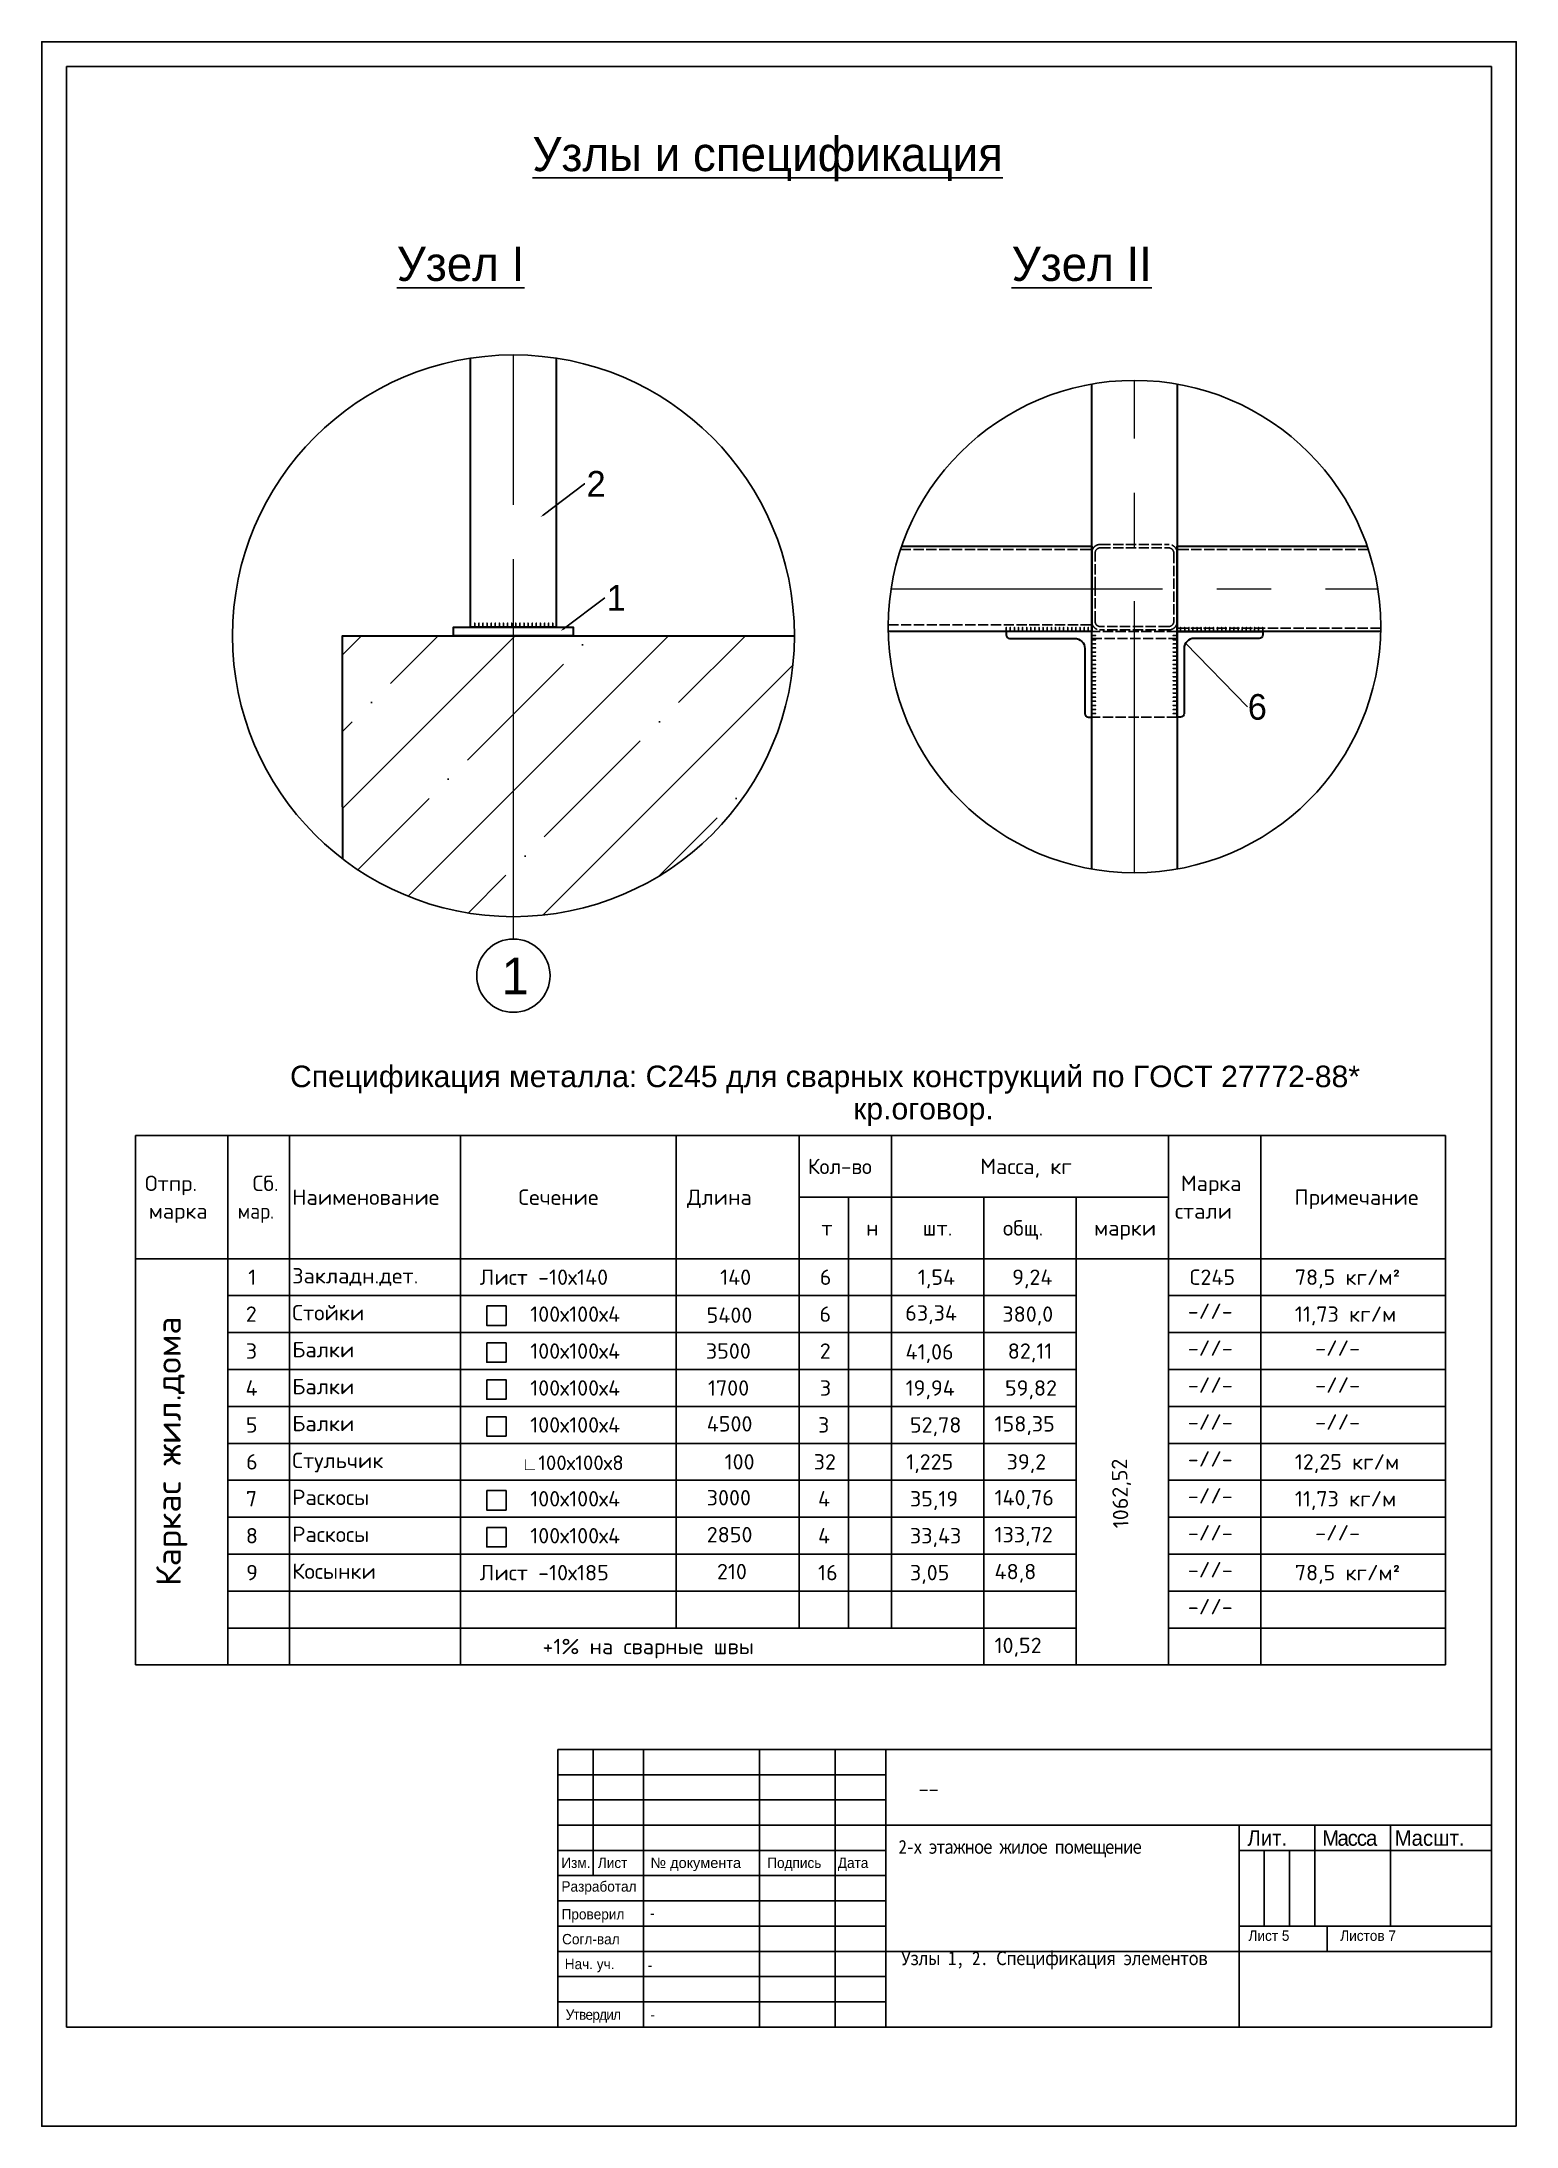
# Model space of a CAD drawing. Header units: millimetres. Extents: x 436607 to 472555, y -237992 to -212524.
# Drawn here: x 445716 to 454338, y -237992 to -225800 of the extents above; entities that cross this region are included whole.
import ezdxf
from ezdxf import colors
from ezdxf.entities.mleader import LeaderData, LeaderLine
from ezdxf.math import Vec2, Vec3

# ---------------------------------------------------------------- set-up
doc = ezdxf.new("R2010")
doc.units = ezdxf.units.MM
doc.header["$LTSCALE"] = 50
for name, pattern in [('ACAD_ISO02W100', [15, 12, -3]), ('осевая', [50.8, 31.75, -6.35, 6.35, -6.35]), ('штриховая', [19.05, 12.7, -6.35])]:
    doc.linetypes.add(name, pattern=pattern)
doc.layers.add('Штрава', color=131, linetype='Continuous')
doc.styles.add('GOST 2.304', font='isocpeui.ttf')
doc.styles.add('SS', font='Gulim.ttf')

msp = doc.modelspace()

# ---------------------------------------------------------------- texts
at = {"attachment_point": 1}
for s, insert, char_height, width in [('{\\LУзлы и спецификация}', (448584.682, -226356.558), 200, 3773.01426), ('{\\LУзел I}', (447791.782, -226998.75), 200, 1150.38911), ('{\\LУзел II}', (451386.962, -226998.75), 200, 1283.55795), ('{\\fSimSun|b0|i0|c204|p2;__}', (450842.328, -235927.289), 87.5, 3476.38102), ('{\\fSimSun|b0|i0|c204|p2;\\W0.9;\\T0.9;2-х этажное жилое помещение}', (450725.42, -236317.561), 80.5, 1948.55157), ('{\\fSimSun|b0|i0|c204|p2;\\W0.9;\\T0.95;Узлы 1, 2. Спецификация элементов}', (450740.625, -236969.109), 80.5, 2065.94388)]:
    msp.add_mtext(s, dxfattribs=dict(at, insert=insert, char_height=char_height, width=width))
at = {"linetype": 'штриховая', "insert": (448384.023, -231156.721), "char_height": 214.375, "width": 182.77993, "attachment_point": 1}
msp.add_mtext('{\\W0.259642; }1', dxfattribs=at)
at = {"linetype": 'Continuous', "ltscale": 10, "attachment_point": 1, "style": 'GOST 2.304'}
for s, insert, char_height, width in [('{\\fArial|b0|i0|c204|p34;Спецификация\\fArial|b0|i0|c0|p34; \\fArial|b0|i0|c204|p34;металла\\fArial|b0|i0|c0|p34;: \\fArial|b0|i0|c204|p34;С\\fArial|b0|i0|c0|p34;245 \\fArial|b0|i0|c204|p34;для\\fArial|b0|i0|c0|p34; \\fArial|b0|i0|c204|p34;сварных\\fArial|b0|i0|c0|p34; \\fArial|b0|i0|c204|p34;конструкций\\fArial|b0|i0|c0|p34; \\fArial|b0|i0|c204|p34;по\\fArial|b0|i0|c0|p34; \\fArial|b0|i0|c204|p34;ГОСТ\\fArial|b0|i0|c0|p34; 27772-88*}', (447167.584, -231788.501), 126, 6575.72497), ('{\\fArial|b0|i0|c204|p34;кр.оговор\\fArial|b0|i0|c0|p34;.}', (450460.614, -231977.501), 126, 1733.0993), ('\\Fsimplex.shx;\\W0.9513513514;\\T1.0000000000;\\o\\lКол-во', (450195.895, -232333.001), 90, 583.04247), ('\\Fsimplex.shx;\\W1.0000000000;\\T1.0000000000;\\o\\lМасса, кг', (451203.235, -232333.001), 90, 771.42857), ('\\Fsimplex.shx;\\W1.0000000000;\\T1.0000000000;\\o\\lОтпр.', (446319.628, -232432.001), 90, 484.28571), ('\\Fsimplex.shx;\\W1.0000000000;\\T1.0000000000;\\o\\lСб.', (446948.956, -232432.001), 90, 274.28571), ('{\\Fsimplex|c204;Наименование}', (447180.657, -232513.001), 90, 655.71429), ('\\Fsimplex.shx;\\W1.0000000000;\\T1.0000000000;\\o\\lСечение', (448503.128, -232513.001), 90, 655.71429), ('{\\Fsimplex|c204;Длина}', (449488.521, -232513.001), 90, 608.57143), ('\\Fsimplex.shx;\\W1.0000000000;\\T1.0000000000;\\o\\lМарка', (452376.61, -232432.001), 90, 510), ('\\Fsimplex.shx;\\W1.0000000000;\\T1.0000000000;\\o\\lПримечание', (453040.36, -232513.001), 90, 921.42857), ('\\Fsimplex.shx;\\W1.0000000000;\\T1.0000000000;\\o\\lмарка', (446341.11, -232594.001), 90, 501.42857), ('\\Fsimplex.shx;\\W0.8807339450;\\T1.0000000000;\\o\\lмар.', (446861.789, -232594.001), 90, 317.06422), ('\\Fsimplex.shx;\\W1.0000000000;\\T1.0000000000;\\o\\lстали', (452341.628, -232594.001), 90, 531.42857), ('\\Fsimplex.shx;\\W1.0000000000;\\T1.0000000000;\\o\\lт', (450274.521, -232693.001), 90, 214.28571), ('\\Fsimplex.shx;\\W1.0000000000;\\T1.0000000000;\\o\\lн', (450535.521, -232693.001), 90, 175.71429), ('\\Fsimplex.shx;\\W1.0000000000;\\T1.0000000000;\\o\\lшт.', (450866.271, -232693.001), 90, 342.85714), ('\\Fsimplex.shx;\\W1.0000000000;\\T1.0000000000;\\o\\lобщ.', (451336.414, -232693.001), 90, 390), ('\\Fsimplex.shx;\\W1.0000000000;\\T1.0000000000;\\o\\lмарки', (451868.646, -232693.001), 90, 501.42857), ('{\\Fsimplex|c204;\\W1.3783; \\W1;1}', (446840.979, -232981.001), 90, 245.90198), ('{\\Fsimplex|c204;Закладн.дет.}', (447180.657, -232972.634), 90, 994.33494), ('{\\Fsimplex|c204;Лист -10х140}', (448276.71, -232981.001), 90, 1104.04286), ('{\\Fsimplex|c204; 140}', (449622.714, -232981.001), 90, 497.14286), ('{\\Fsimplex|c204;6}', (450265.089, -232981.001), 90, 132.85714), ('{\\Fsimplex|c204;1,54}', (450838.49, -232981.001), 90, 432.85714), ('{\\Fsimplex|c204;9,24}', (451389.934, -232981.001), 90, 432.85714), ('{\\Fsimplex|c204;С245}', (452427.835, -232981.001), 90, 415.71429), ('{\\Fsimplex|c204;78,5 кг/м²}', (453042.714, -232981.001), 90, 774.89183), ('{\\Fsimplex|c204;\\W1.1415; \\W1;2}', (446840.979, -233197.001), 90, 245.90198), ('{\\Fsimplex|c204;Стойки}', (447180.657, -233188.634), 90, 994.33494), ('{\\Fsimplex|c204;100х100х4}', (448571.964, -233197.001), 90, 735.55256), ('{\\Fsimplex|c204;5400}', (449603.54, -233203.246), 90, 342.85714), ('{\\Fsimplex|c204;6}', (450263.3, -233197.001), 90, 171.42857), ('{\\Fsimplex|c204;63\\Fsimplex|c0;,\\Fsimplex|c204;34}', (450764.83, -233190.202), 90, 385.71429), ('{\\Fsimplex|c204;380,0}', (451332.714, -233197.001), 90, 432.85714), ('\\Fsimplex.shx;\\W1.0000000000;\\T1.0000000000;\\o\\l-//-', (452417.214, -233179.859), 90, 488.57143), ('{\\Fsimplex|c204;11,73 кг/м}', (453042.714, -233197.001), 90, 774.89183), ('{\\Fsimplex|c204;\\W1.1415; \\W1;3}', (446840.979, -233413.001), 90, 245.90198), ('{\\Fsimplex|c204;Балки}', (447180.657, -233404.634), 90, 994.33494), ('{\\Fsimplex|c204;100х100х4}', (448571.964, -233413.001), 90, 735.55256), ('{\\Fsimplex|c204;3500}', (449599.327, -233413.001), 90, 338.57143), ('{\\Fsimplex|c204;2}', (450265.089, -233413.001), 90, 132.85714), ('{\\Fsimplex|c204;41,06}', (450766.343, -233417.559), 90, 372.85714), ('{\\Fsimplex|c204;82,11}', (451364.214, -233413.001), 90, 372.85714), ('\\Fsimplex.shx;\\W1.0000000000;\\T1.0000000000;\\o\\l-//-', (452417.214, -233395.859), 90, 488.57143), ('\\Fsimplex.shx;\\W1.0000000000;\\T1.0000000000;\\o\\l-//-', (453161.666, -233395.859), 90, 488.57143), ('\\Fsimplex.shx;\\W1.0000000000;\\T1.0000000000;\\o\\l-//-', (452417.214, -233611.859), 90, 488.57143), ('\\Fsimplex.shx;\\W1.0000000000;\\T1.0000000000;\\o\\l-//-', (453161.666, -233611.859), 90, 488.57143), ('{\\Fsimplex|c204;\\W1.1152; \\W1;4}', (446840.979, -233629.001), 90, 245.90198), ('{\\Fsimplex|c204;Балки}', (447180.657, -233620.634), 90, 994.33494), ('{\\Fsimplex|c204;100х100х4}', (448571.964, -233629.001), 90, 735.55256), ('{\\Fsimplex|c204;1700}', (449611.274, -233629.001), 90, 342.85714), ('{\\Fsimplex|c204;3}', (450265.484, -233629.001), 90, 175.71429), ('{\\Fsimplex|c204;19,94}', (450767.121, -233629.001), 90, 364.28571), ('{\\Fsimplex|c204;59,82}', (451348.124, -233629.001), 90, 364.28571), ('{\\Fsimplex|c204;\\W1.1415; \\W1;5}', (446840.979, -233845.001), 90, 245.90198), ('{\\Fsimplex|c204;Балки}', (447180.657, -233836.634), 90, 994.33494), ('{\\Fsimplex|c204;100х100х4}', (448571.964, -233845.001), 90, 735.55256), ('{\\Fsimplex|c204;4500}', (449604.193, -233838.853), 90, 342.85714), ('{\\Fsimplex|c204;3}', (450254.964, -233845.001), 90, 167.14286), ('{\\Fsimplex|c204;52,78}', (450792.358, -233845.001), 90, 300), ('{\\Fsimplex|c204;158,35}', (451286.864, -233838.825), 90, 385.71429), ('\\Fsimplex.shx;\\W1.0000000000;\\T1.0000000000;\\o\\l-//-', (452417.214, -233827.859), 90, 488.57143), ('\\Fsimplex.shx;\\W1.0000000000;\\T1.0000000000;\\o\\l-//-', (453161.666, -233827.859), 90, 488.57143), ('{\\Fsimplex|c204;\\W1.1678; \\W1;6}', (446840.979, -234061.001), 90, 245.90198), ('{\\Fsimplex|c204;Стульчик}', (447180.657, -234052.634), 90, 994.33494), ('{\\fArial|b0|i1|c204|p34;\\H0.83333x;∟\\Fsimplex|c204;\\H1.2x;\\C7;100х100х8}', (448521.677, -234068.651), 85.5, 762.16908), ('{\\Fsimplex|c204;100}', (449708.529, -234061.001), 90, 342.85714), ('{\\Fsimplex|c204;32}', (450229.575, -234061.001), 90, 175.71429), ('{\\Fsimplex|c204;1,225}', (450770.558, -234061.001), 90, 304.28571), ('{\\Fsimplex|c204;39,2}', (451357.464, -234061.001), 90, 381.42857), ('\\Fsimplex.shx;\\W1.0000000000;\\T1.0000000000;\\o\\l-//-', (452417.214, -234043.859), 90, 488.57143), ('{\\Fsimplex|c204;12,25 кг/м}', (453042.714, -234061.001), 90, 774.89183), ('{\\Fsimplex|c204;\\W1.1415; \\W1;7}', (446840.979, -234277.001), 90, 245.90198), ('{\\Fsimplex|c204;Раскосы}', (447180.657, -234268.634), 90, 994.33494), ('{\\Fsimplex|c204;100х100х4}', (448571.964, -234277.001), 90, 735.55256), ('{\\Fsimplex|c204;3000}', (449604.193, -234270.853), 90, 342.85714), ('{\\Fsimplex|c204;4}', (450254.964, -234277.001), 90, 167.14286), ('{\\Fsimplex|c204;35,19}', (450792.358, -234277.001), 90, 300), ('{\\Fsimplex|c204;140,76}', (451286.864, -234270.825), 90, 385.71429), ('\\Fsimplex.shx;\\W1.0000000000;\\T1.0000000000;\\o\\l-//-', (452417.214, -234259.859), 90, 488.57143), ('{\\Fsimplex|c204;11,73 кг/м}', (453042.714, -234277.001), 90, 774.89183), ('{\\Fsimplex|c204;\\W1.1415; \\W1;8}', (446840.979, -234493.001), 90, 245.90198), ('{\\Fsimplex|c204;Раскосы}', (447180.657, -234484.634), 90, 994.33494), ('{\\Fsimplex|c204;100х100х4}', (448571.964, -234493.001), 90, 735.55256), ('{\\Fsimplex|c204;2850}', (449604.193, -234486.853), 90, 342.85714), ('{\\Fsimplex|c204;4}', (450254.964, -234493.001), 90, 167.14286), ('{\\Fsimplex|c204;33,43}', (450792.358, -234493.001), 90, 300), ('{\\Fsimplex|c204;133,72}', (451286.864, -234486.825), 90, 385.71429), ('\\Fsimplex.shx;\\W1.0000000000;\\T1.0000000000;\\o\\l-//-', (452417.214, -234475.859), 90, 488.57143), ('\\Fsimplex.shx;\\W1.0000000000;\\T1.0000000000;\\o\\l-//-', (453161.666, -234475.859), 90, 488.57143), ('{\\Fsimplex|c204;\\W1.1678; \\W1;9}', (446840.979, -234709.001), 90, 245.90198), ('{\\Fsimplex|c204;Косынки}', (447180.657, -234700.634), 90, 994.33494), ('{\\Fsimplex|c204;Лист -10х185}', (448276.71, -234709.001), 90, 1104.04286), ('{\\Fsimplex|c204; 210}', (449604.193, -234702.853), 90, 342.85714), ('{\\Fsimplex|c204;16}', (450254.964, -234709.001), 90, 167.14286), ('{\\Fsimplex|c204;3,05}', (450792.358, -234709.001), 90, 300), ('{\\Fsimplex|c204;48,8}', (451286.864, -234702.825), 90, 385.71429), ('\\Fsimplex.shx;\\W1.0000000000;\\T1.0000000000;\\o\\l-//-', (452417.214, -234691.859), 90, 488.57143), ('{\\Fsimplex|c204;78,5 кг/м²}', (453042.714, -234709.001), 90, 774.89183), ('\\Fsimplex.shx;\\W1.0000000000;\\T1.0000000000;\\o\\l-//-', (452417.214, -234907.859), 90, 488.57143), ('\\Fsimplex.shx;\\W1.0000000000;\\T1.0000000000;\\o\\l+1% на сварные швы', (448643.964, -235141.001), 90, 1650), ('{\\Fsimplex|c204;10,52}', (451286.864, -235134.825), 90, 385.71429)]:
    msp.add_mtext(s, dxfattribs=dict(at, insert=insert, char_height=char_height, width=width))
for s, insert, char_height, width, rotation in [('{\\Fsimplex|c204;Каркас жил.дома}', (446384.966, -234831.592), 144, 1894.4722, 90), ('{\\Fsimplex|c204;1062,52}', (451980.633, -234495.685), 90, 385.71429, 91.3339917)]:
    msp.add_mtext(s, dxfattribs=dict(at, insert=insert, char_height=char_height, width=width, rotation=rotation))
at = {"attachment_point": 1, "style": 'SS'}
for s, insert, char_height, width in [('{\\H1.5x;Лит.}', (452765.323, -236260.501), 60.81075, 346.62043), ('{\\H1.5x;\\T0.9;Масса}', (453202.693, -236260.501), 60.81075, 346.62043), ('{\\H1.5x;Масшт.}', (453626.118, -236260.501), 60.81075, 346.62043), ('Изм.', (448753.973, -236420.79), 60.8108, 346.62043), ('Лист', (448967.419, -236420.79), 60.8108, 346.62043), ('{\\fArial|b0|i0|c204|p34;№ документа}', (449275.229, -236420.79), 60.81075, 623.91817), ('Подпись ', (449957.842, -236420.79), 60.8108, 346.62043), ('Дата', (450370.509, -236420.79), 60.8108, 346.62043), ('Разработал', (448754.665, -236559.145), 60.8108, 346.62043), ('Проверил', (448755.354, -236721.434), 60.8108, 346.62043), ('-', (449273.737, -236714.742), 60.811, 716.35064), ('Согл-вал', (448758.459, -236867.345), 60.8108, 346.62043), ('{\\fGulim|b0|i0|c129|p50;Лист }5{\\fGulim|b0|i0|c129|p50; }', (452771.969, -236846.965), 60.81075, 346.62043), ('{\\fGulim|b0|i0|c129|p50;Листов }7', (453308.459, -236846.965), 60.81075, 778.43012), ('Нач. уч.', (448774.062, -237012.441), 60.8108, 346.62043), ('{\\T0.85;-}', (449260.096, -237019.27), 60.8108, 678.29025), ('{\\T0.9;Утвердил}', (448779.192, -237308.75), 60.81075, 346.62043), ('{\\T0.85;-}', (449274.78, -237308.75), 60.8108, 667.41591)]:
    msp.add_mtext(s, dxfattribs=dict(at, insert=insert, char_height=char_height, width=width))

# ---------------------------------------------------------------- blocks, each defined once
blk = doc.blocks.new('Рамка А3 (Г)')
at = {"color": 8}
blk.add_lwpolyline([(0, 0), (420, 0), (420, 297), (0, 297)], close=True, dxfattribs=at)
at = {"color": 5}
blk.add_lwpolyline([(20, 5), (415, 5), (415, 292), (20, 292)], close=True, dxfattribs=at)

# ---------------------------------------------------------------- hatches: boundary and pattern name
h = msp.add_hatch()
h.set_pattern_fill('ANSI35', color=256, scale=100)
h.set_pattern_definition([(45, (-1743988.2, 869517.9), (-449.0128, 449.0128), []), (45, (-1743539.2, 869517.9), (-449.0128, 449.0128), [793.75, -158.75, 0, -158.75])])
h.paths.add_polyline_path([(450116.679, -229274.537), (448473.786, -229274.537), (448473.786, -230917.43, 0.414213562)], flags=17)
h.paths.add_polyline_path([(448473.786, -229274.537), (448123.786, -229274.537), (447473.786, -229274.537), (447473.786, -230274.537), (447473.786, -230578.031, 0.165075153), (448473.786, -230917.43)])

# ---------------------------------------------------------------- linework, layer by layer
at = {"color": 1, "linetype": 'осевая', "lineweight": 5}
for p, q in [((448473.786, -231048.018), (448473.786, -227631.645)), ((452105.082, -230660.059), (452105.082, -227780.673)), ((448473.786, -230407), (448473.786, -228945.959)), ((450682.41, -228999.643), (453527.755, -228999.643))]:
    msp.add_line(p, q, dxfattribs=at)
at = {"linetype": 'ACAD_ISO02W100', "ltscale": 0.1}
for p, q in [((450737.762, -228769.643), (451855.082, -228769.643)), ((453472.402, -228769.643), (452355.082, -228769.643)), ((450665.42, -229211.089), (451855.082, -229211.089)), ((453544.745, -229229.643), (452355.082, -229229.643))]:
    msp.add_line(p, q, dxfattribs=at)
for p, q in [((446264.714, -232198.001), (446264.714, -235294.001)), ((453924.714, -232198.001), (446264.714, -232198.001)), ((446804.714, -232198.001), (446804.714, -235294.001)), ((447164.714, -232198.001), (447164.714, -235294.001)), ((448164.364, -232198.001), (448164.364, -235294.001)), ((449424.714, -232198.001), (449424.714, -235078.001)), ((450144.714, -232198.001), (450144.714, -235078.001)), ((450684.714, -232198.001), (450684.714, -235078.001)), ((452304.714, -232198.001), (452304.714, -235294.001)), ((452844.714, -232198.001), (452844.714, -235294.001)), ((453924.714, -232198.001), (453924.714, -235294.001)), ((450432.714, -232558.001), (450432.714, -235078.001)), ((451224.714, -232558.001), (451224.714, -235294.001)), ((451764.714, -232558.001), (451764.714, -235294.001)), ((453924.714, -232918.001), (446264.714, -232918.001)), ((446804.714, -233134.001), (451764.714, -233134.001)), ((452304.714, -233134.001), (453924.714, -233134.001)), ((446804.714, -233350.001), (451764.714, -233350.001)), ((452304.714, -233350.001), (453924.714, -233350.001)), ((446804.714, -233566.001), (451764.714, -233566.001)), ((452304.714, -233566.001), (453924.714, -233566.001)), ((446804.714, -233782.001), (451764.714, -233782.001)), ((452304.714, -233782.001), (453924.714, -233782.001)), ((446804.714, -233998.001), (451764.714, -233998.001)), ((452304.714, -233998.001), (453924.714, -233998.001)), ((446804.714, -234214.001), (451764.714, -234214.001)), ((452304.714, -234214.001), (453924.714, -234214.001)), ((446804.714, -234430.001), (451764.714, -234430.001)), ((452304.714, -234430.001), (453924.714, -234430.001)), ((446804.714, -234646.001), (451764.714, -234646.001)), ((452304.714, -234646.001), (453924.714, -234646.001)), ((446804.714, -234862.001), (451764.714, -234862.001)), ((452304.714, -234862.001), (453924.714, -234862.001)), ((446804.714, -235078.001), (451764.714, -235078.001)), ((452304.714, -235078.001), (453924.714, -235078.001)), ((446264.714, -235294.001), (453924.714, -235294.001)), ((448732.584, -237411.811), (448732.584, -235788.569)), ((448732.584, -235788.569), (454192.579, -235788.569)), ((448939.178, -236526.406), (448939.178, -235788.569)), ((449234.313, -237411.811), (449234.313, -235788.569)), ((449913.123, -237411.811), (449913.123, -235788.569)), ((450355.826, -237411.811), (450355.826, -235788.569)), ((450650.961, -237411.811), (450650.961, -235788.569)), ((454192.579, -235788.569), (454192.579, -237411.811)), ((448732.584, -235936.137), (450650.961, -235936.137)), ((448732.584, -236083.704), (450650.961, -236083.704)), ((448732.584, -236231.271), (454192.579, -236231.271)), ((448732.584, -236231.271), (454192.579, -236231.271)), ((452716.904, -236231.271), (452716.904, -237411.811)), ((453159.607, -236231.271), (453159.607, -236821.541)), ((453602.309, -236231.271), (453602.309, -236821.541)), ((448732.584, -236378.839), (450650.961, -236378.839)), ((452716.904, -236378.839), (454192.579, -236378.839)), ((452864.472, -236378.839), (452864.472, -236821.541)), ((453012.039, -236378.839), (453012.039, -236821.541)), ((448732.584, -236526.406), (450650.961, -236526.406)), ((448732.584, -236526.406), (450650.961, -236526.406)), ((448732.584, -236673.974), (450650.961, -236673.974)), ((448732.584, -236673.974), (450650.961, -236673.974)), ((448732.584, -236821.541), (450650.961, -236821.541)), ((452716.904, -236821.541), (454192.579, -236821.541)), ((453232.357, -236821.541), (453232.357, -236969.109)), ((448732.584, -236969.109), (454192.579, -236969.109)), ((448732.584, -237116.676), (450650.961, -237116.676)), ((448732.584, -237116.676), (450650.961, -237116.676)), ((448732.584, -237264.243), (450650.961, -237264.243))]:
    msp.add_line(p, q)
at = {"lineweight": 30}
for points in [[(448473.786, -229224.537), (448223.786, -229224.537), (448223.786, -227650.778)], [(448723.786, -227650.778), (448723.786, -229224.537), (448473.786, -229224.537)], [(451855.082, -230638.186), (451855.082, -227802.545)], [(452355.082, -227802.545), (452355.082, -230638.186)], [(450744.518, -228749.643), (451855.082, -228749.643), (451855.082, -229249.643), (450665.687, -229249.643)], [(452355.082, -229249.643), (452355.082, -228749.643), (453465.647, -228749.643)], [(447473.786, -230274.537), (447473.786, -229274.537), (450116.679, -229274.537)], [(448473.786, -229224.537), (448823.786, -229224.537), (448823.786, -229274.537), (448123.786, -229274.537), (448123.786, -229224.537), (448473.786, -229224.537)], [(453544.477, -229249.643), (452355.082, -229249.643)], [(447473.786, -230274.537), (447473.786, -230578.031)]]:
    msp.add_lwpolyline(points, dxfattribs=at)
at = {"linetype": 'ACAD_ISO02W100', "ltscale": 0.1}
for points in [[(451855.082, -228990.366), (451855.082, -228790.366, -0.414213562), (451905.082, -228740.366), (452305.082, -228740.366, -0.414213562), (452355.082, -228790.366), (452355.082, -229190.366, -0.414213562), (452305.082, -229240.366), (451905.082, -229240.366, -0.414213562), (451855.082, -229190.366), (451855.082, -228990.366)], [(451875.082, -228990.366), (451875.082, -228990.366), (451875.082, -228790.366, -0.414213562), (451905.082, -228760.366), (452305.082, -228760.366, -0.414213562), (452335.082, -228790.366), (452335.082, -229190.366, -0.414213562), (452305.082, -229220.366), (451905.082, -229220.366, -0.414213562), (451875.082, -229190.366), (451875.082, -228990.366)]]:
    msp.add_lwpolyline(points, format="xyb", dxfattribs=at)
at = {"ltscale": 0.1}
for points in [[(448535.786, -229200.537), (448535.786, -229224.537), (448511.786, -229224.537), (448511.786, -229200.537), (448511.786, -229224.537), (448487.786, -229224.537), (448487.786, -229200.537), (448487.786, -229224.537), (448463.786, -229224.537), (448463.786, -229200.537), (448463.786, -229224.537), (448439.786, -229224.537), (448439.786, -229200.537), (448439.786, -229224.537), (448415.786, -229224.537), (448415.786, -229200.537), (448415.786, -229224.537), (448391.786, -229224.537), (448391.786, -229200.537), (448391.786, -229224.537), (448367.786, -229224.537), (448367.786, -229200.537), (448367.786, -229224.537), (448343.786, -229224.537), (448343.786, -229200.537), (448343.786, -229224.537), (448319.786, -229224.537), (448319.786, -229200.537), (448319.786, -229224.537), (448295.786, -229224.537), (448295.786, -229200.537), (448295.786, -229224.537), (448271.786, -229224.537), (448271.786, -229200.537), (448271.786, -229224.537), (448247.786, -229224.537), (448247.786, -229200.537), (448247.786, -229224.537), (448223.786, -229224.537), (448223.786, -229200.537), (448223.786, -229224.537)], [(448723.786, -229224.537), (448703.786, -229224.537), (448703.786, -229200.537), (448703.786, -229224.537), (448679.786, -229224.537), (448679.786, -229200.537), (448679.786, -229224.537), (448655.786, -229224.537), (448655.786, -229200.537), (448655.786, -229224.537), (448631.786, -229224.537), (448631.786, -229200.537), (448631.786, -229224.537), (448607.786, -229224.537), (448607.786, -229200.537), (448607.786, -229224.537), (448583.786, -229224.537), (448583.786, -229200.537), (448583.786, -229224.537), (448559.786, -229224.537), (448559.786, -229200.537), (448559.786, -229224.537), (448535.786, -229224.537), (448535.786, -229200.537), (448535.786, -229224.537)], [(451667.082, -229225.643), (451667.082, -229249.643), (451643.082, -229249.643), (451643.082, -229225.643), (451643.082, -229249.643), (451619.082, -229249.643), (451619.082, -229225.643), (451619.082, -229249.643), (451595.082, -229249.643), (451595.082, -229225.643), (451595.082, -229249.643), (451571.082, -229249.643), (451571.082, -229225.643), (451571.082, -229249.643), (451547.082, -229249.643), (451547.082, -229225.643), (451547.082, -229249.643), (451523.082, -229249.643), (451523.082, -229225.643), (451523.082, -229249.643), (451499.082, -229249.643), (451499.082, -229225.643), (451499.082, -229249.643), (451475.082, -229249.643), (451475.082, -229225.643), (451475.082, -229249.643), (451451.082, -229249.643), (451451.082, -229225.643), (451451.082, -229249.643), (451427.082, -229249.643), (451427.082, -229225.643), (451427.082, -229249.643), (451403.082, -229249.643), (451403.082, -229225.643), (451403.082, -229249.643), (451379.082, -229249.643), (451379.082, -229225.643), (451379.082, -229249.643), (451355.082, -229249.643), (451355.082, -229225.643), (451355.082, -229249.643)], [(451855.082, -229249.643), (451835.082, -229249.643), (451835.082, -229225.643), (451835.082, -229249.643), (451811.082, -229249.643), (451811.082, -229225.643), (451811.082, -229249.643), (451787.082, -229249.643), (451787.082, -229225.643), (451787.082, -229249.643), (451763.082, -229249.643), (451763.082, -229225.643), (451763.082, -229249.643), (451739.082, -229249.643), (451739.082, -229225.643), (451739.082, -229249.643), (451715.082, -229249.643), (451715.082, -229225.643), (451715.082, -229249.643), (451691.082, -229249.643), (451691.082, -229225.643), (451691.082, -229249.643), (451667.082, -229249.643), (451667.082, -229225.643), (451667.082, -229249.643)], [(451879.082, -229561.643), (451855.082, -229561.643), (451855.082, -229537.643), (451879.082, -229537.643), (451855.082, -229537.643), (451855.082, -229513.643), (451879.082, -229513.643), (451855.082, -229513.643), (451855.082, -229489.643), (451879.082, -229489.643), (451855.082, -229489.643), (451855.082, -229465.643), (451879.082, -229465.643), (451855.082, -229465.643), (451855.082, -229441.643), (451879.082, -229441.643), (451855.082, -229441.643), (451855.082, -229417.643), (451879.082, -229417.643), (451855.082, -229417.643), (451855.082, -229393.643), (451879.082, -229393.643), (451855.082, -229393.643), (451855.082, -229369.643), (451879.082, -229369.643), (451855.082, -229369.643), (451855.082, -229345.643), (451879.082, -229345.643), (451855.082, -229345.643), (451855.082, -229321.643), (451879.082, -229321.643), (451855.082, -229321.643), (451855.082, -229297.643), (451879.082, -229297.643), (451855.082, -229297.643), (451855.082, -229273.643), (451879.082, -229273.643), (451855.082, -229273.643), (451855.082, -229249.643), (451879.082, -229249.643), (451855.082, -229249.643)], [(452331.082, -229561.643), (452355.082, -229561.643), (452355.082, -229537.643), (452331.082, -229537.643), (452355.082, -229537.643), (452355.082, -229513.643), (452331.082, -229513.643), (452355.082, -229513.643), (452355.082, -229489.643), (452331.082, -229489.643), (452355.082, -229489.643), (452355.082, -229465.643), (452331.082, -229465.643), (452355.082, -229465.643), (452355.082, -229441.643), (452331.082, -229441.643), (452355.082, -229441.643), (452355.082, -229417.643), (452331.082, -229417.643), (452355.082, -229417.643), (452355.082, -229393.643), (452331.082, -229393.643), (452355.082, -229393.643), (452355.082, -229369.643), (452331.082, -229369.643), (452355.082, -229369.643), (452355.082, -229345.643), (452331.082, -229345.643), (452355.082, -229345.643), (452355.082, -229321.643), (452331.082, -229321.643), (452355.082, -229321.643), (452355.082, -229297.643), (452331.082, -229297.643), (452355.082, -229297.643), (452355.082, -229273.643), (452331.082, -229273.643), (452355.082, -229273.643), (452355.082, -229249.643), (452331.082, -229249.643), (452355.082, -229249.643)], [(452355.082, -229249.643), (452375.082, -229249.643), (452375.082, -229225.643), (452375.082, -229249.643), (452399.082, -229249.643), (452399.082, -229225.643), (452399.082, -229249.643), (452423.082, -229249.643), (452423.082, -229225.643), (452423.082, -229249.643), (452447.082, -229249.643), (452447.082, -229225.643), (452447.082, -229249.643), (452471.082, -229249.643), (452471.082, -229225.643), (452471.082, -229249.643), (452495.082, -229249.643), (452495.082, -229225.643), (452495.082, -229249.643), (452519.082, -229249.643), (452519.082, -229225.643), (452519.082, -229249.643), (452543.082, -229249.643), (452543.082, -229225.643), (452543.082, -229249.643)], [(452543.082, -229225.643), (452543.082, -229249.643), (452567.082, -229249.643), (452567.082, -229225.643), (452567.082, -229249.643), (452591.082, -229249.643), (452591.082, -229225.643), (452591.082, -229249.643), (452615.082, -229249.643), (452615.082, -229225.643), (452615.082, -229249.643), (452639.082, -229249.643), (452639.082, -229225.643), (452639.082, -229249.643), (452663.082, -229249.643), (452663.082, -229225.643), (452663.082, -229249.643), (452687.082, -229249.643), (452687.082, -229225.643), (452687.082, -229249.643), (452711.082, -229249.643), (452711.082, -229225.643), (452711.082, -229249.643), (452735.082, -229249.643), (452735.082, -229225.643), (452735.082, -229249.643), (452759.082, -229249.643), (452759.082, -229225.643), (452759.082, -229249.643), (452783.082, -229249.643), (452783.082, -229225.643), (452783.082, -229249.643), (452807.082, -229249.643), (452807.082, -229225.643), (452807.082, -229249.643), (452831.082, -229249.643), (452831.082, -229225.643), (452831.082, -229249.643), (452855.082, -229249.643), (452855.082, -229225.643), (452855.082, -229249.643)], [(451855.082, -229749.643), (451855.082, -229729.643), (451879.082, -229729.643), (451855.082, -229729.643), (451855.082, -229705.643), (451879.082, -229705.643), (451855.082, -229705.643), (451855.082, -229681.643), (451879.082, -229681.643), (451855.082, -229681.643), (451855.082, -229657.643), (451879.082, -229657.643), (451855.082, -229657.643), (451855.082, -229633.643), (451879.082, -229633.643), (451855.082, -229633.643), (451855.082, -229609.643), (451879.082, -229609.643), (451855.082, -229609.643), (451855.082, -229585.643), (451879.082, -229585.643), (451855.082, -229585.643), (451855.082, -229561.643), (451879.082, -229561.643), (451855.082, -229561.643)], [(452355.082, -229749.643), (452355.082, -229729.643), (452331.082, -229729.643), (452355.082, -229729.643), (452355.082, -229705.643), (452331.082, -229705.643), (452355.082, -229705.643), (452355.082, -229681.643), (452331.082, -229681.643), (452355.082, -229681.643), (452355.082, -229657.643), (452331.082, -229657.643), (452355.082, -229657.643), (452355.082, -229633.643), (452331.082, -229633.643), (452355.082, -229633.643), (452355.082, -229609.643), (452331.082, -229609.643), (452355.082, -229609.643), (452355.082, -229585.643), (452331.082, -229585.643), (452355.082, -229585.643), (452355.082, -229561.643), (452331.082, -229561.643), (452355.082, -229561.643)]]:
    msp.add_lwpolyline(points, dxfattribs=at)
at = {"lineweight": 30}
for points in [[(451855.082, -229249.643), (451355.082, -229249.643), (451355.082, -229269.643, 0.414213562), (451375.082, -229289.643), (451755.082, -229289.643, -0.414213562), (451815.082, -229349.643), (451815.082, -229729.643, 0.414213562), (451835.082, -229749.643), (451855.082, -229749.643), (451855.082, -229249.643)], [(452355.082, -229249.643), (452855.082, -229249.643), (452855.082, -229269.643, -0.414213562), (452835.082, -229289.643), (452455.082, -229289.643, 0.414213562), (452395.082, -229349.643), (452395.082, -229729.643, -0.414213562), (452375.082, -229749.643), (452355.082, -229749.643), (452355.082, -229249.643)]]:
    msp.add_lwpolyline(points, format="xyb", dxfattribs=at)
at = {"linetype": 'ACAD_ISO02W100', "ltscale": 0.1}
msp.add_lwpolyline([(452355.082, -229249.643), (451855.082, -229249.643), (451855.082, -229289.643), (452355.082, -229289.643), (452355.082, -229749.643), (451855.082, -229749.643), (451855.082, -229289.643)], dxfattribs=at)
at = {"linetype": 'Continuous', "ltscale": 10, "extrusion": (0, 1, 0), "elevation": -232558.001}
msp.add_lwpolyline([(-450144.714, 0), (-452304.714, 0)], dxfattribs=at)
at = {"linetype": 'Continuous', "ltscale": 10, "extrusion": (1, 0, 0), "elevation": 450432.714}
msp.add_lwpolyline([(-232558.001, 0), (-235078.001, 0)], dxfattribs=at)
for points in [[(448317.85, -233194.318), (448431.234, -233194.318), (448431.234, -233307.703), (448317.85, -233307.703)], [(448317.85, -233410.318), (448431.234, -233410.318), (448431.234, -233523.703), (448317.85, -233523.703)], [(448317.85, -233626.318), (448431.234, -233626.318), (448431.234, -233739.703), (448317.85, -233739.703)], [(448317.85, -233842.318), (448431.234, -233842.318), (448431.234, -233955.703), (448317.85, -233955.703)], [(448317.85, -234274.318), (448431.234, -234274.318), (448431.234, -234387.703), (448317.85, -234387.703)], [(448317.85, -234490.318), (448431.234, -234490.318), (448431.234, -234603.703), (448317.85, -234603.703)]]:
    msp.add_lwpolyline(points, close=True)
for centre, radius in [((448473.786, -229274.537), 1642.892), ((452105.082, -229220.366), 1439.693), ((448473.786, -231262.393), 214.375)]:
    msp.add_circle(centre, radius)
at = {"layer": 'Штрава', "color": 1, "lineweight": -2}
msp.add_lwpolyline([(454192.579, -236969.109), (454192.579, -237411.811), (452716.904, -237411.811)], dxfattribs=at)

# ---------------------------------------------------------------- block references
at = {"xscale": 29.03040000000619, "yscale": 29.030399999996, "zscale": 29.0304, "rotation": 90}
msp.add_blockref('Рамка А3 (Г)', (454337.731, -237992.419), dxfattribs=at)

msp.set_redraw_order([(e.dxf.handle, doc.entitydb.next_handle()) for e in msp.query("TEXT MTEXT ATTDEF DIMENSION ARC_DIMENSION")])  # texts and dimensions are drawn at this point

# ---------------------------------------------------------------- leaders
ml = msp.add_multileader_mtext('Standard')
ml.set_content('2', color=256)
ml.set_leader_properties()
ml.build(insert=Vec2(0, 0))
ml.multileader.update_dxf_attribs({"text_right_attachment_type": 6, "dogleg_length": 0.36, "arrow_head_size": 20})
ctx = ml.context
ctx.base_point, ctx.char_height, ctx.arrow_head_size, ctx.landing_gap_size, ctx.plane_origin = Vec3(448891.652, -228385.504), 150, 20, 10, Vec3(448631.612, -228580.544)
ctx.right_attachment = 6
notes = []
notes.append((ctx, [(0, (1, 1, 0), (448889.852, -228385.504), (1, 0), 1.8, [(0, [(448631.612, -228580.544)], 0, [])])]))
ctx.mtext.insert, ctx.mtext.flow_direction = Vec3(448901.652, -228310.504), 5
ml = msp.add_multileader_mtext('Standard')
ml.set_content('1', color=256)
ml.set_leader_properties()
ml.build(insert=Vec2(0, 0))
ml.multileader.update_dxf_attribs({"text_right_attachment_type": 6, "dogleg_length": 0.36, "arrow_head_size": 20})
ctx = ml.context
ctx.base_point, ctx.char_height, ctx.arrow_head_size, ctx.landing_gap_size, ctx.plane_origin = Vec3(449009.267, -229052.537), 150, 20, 10, Vec3(448749.228, -229247.577)
ctx.right_attachment = 6
notes.append((ctx, [(0, (1, 1, 0), (449007.467, -229052.537), (1, 0), 1.8, [(0, [(448749.228, -229247.577)], 0, [])])]))
ctx.mtext.insert, ctx.mtext.flow_direction = Vec3(449019.267, -228977.537), 5
ml = msp.add_multileader_mtext('Standard')
ml.set_content('6', color=256)
ml.set_leader_properties()
ml.build(insert=Vec2(0, 0))
ml.multileader.update_dxf_attribs({"text_right_attachment_type": 6, "dogleg_length": 0.36})
ctx = ml.context
ctx.base_point, ctx.char_height, ctx.plane_origin = Vec3(452765.461, -229690.247), 150, Vec3(452307.622, -229787.528)
ctx.right_attachment = 6
notes.append((ctx, [(0, (1, 1, 0), (452765.101, -229690.247), (1, 0), 0.36, [(0, [(452397.885, -229313.475)], 0, [])])]))
ctx.mtext.insert, ctx.mtext.flow_direction = Vec3(452767.461, -229615.247), 5
for ctx, leaders in notes:
    for number, flags, end, landing, length, lines in leaders:
        leader = LeaderData()
        leader.index, (leader.has_last_leader_line, leader.has_dogleg_vector, leader.attachment_direction) = number, flags
        leader.last_leader_point, leader.dogleg_vector, leader.dogleg_length = Vec3(end), Vec3(landing), length
        for number, points, colour, breaks in lines:
            line = LeaderLine()
            line.index, line.vertices, line.color, line.breaks = number, Vec3.list(points), colors.encode_raw_color(colour), breaks
            leader.lines.append(line)
        ctx.leaders.append(leader)

doc.saveas('drawing.dxf')
